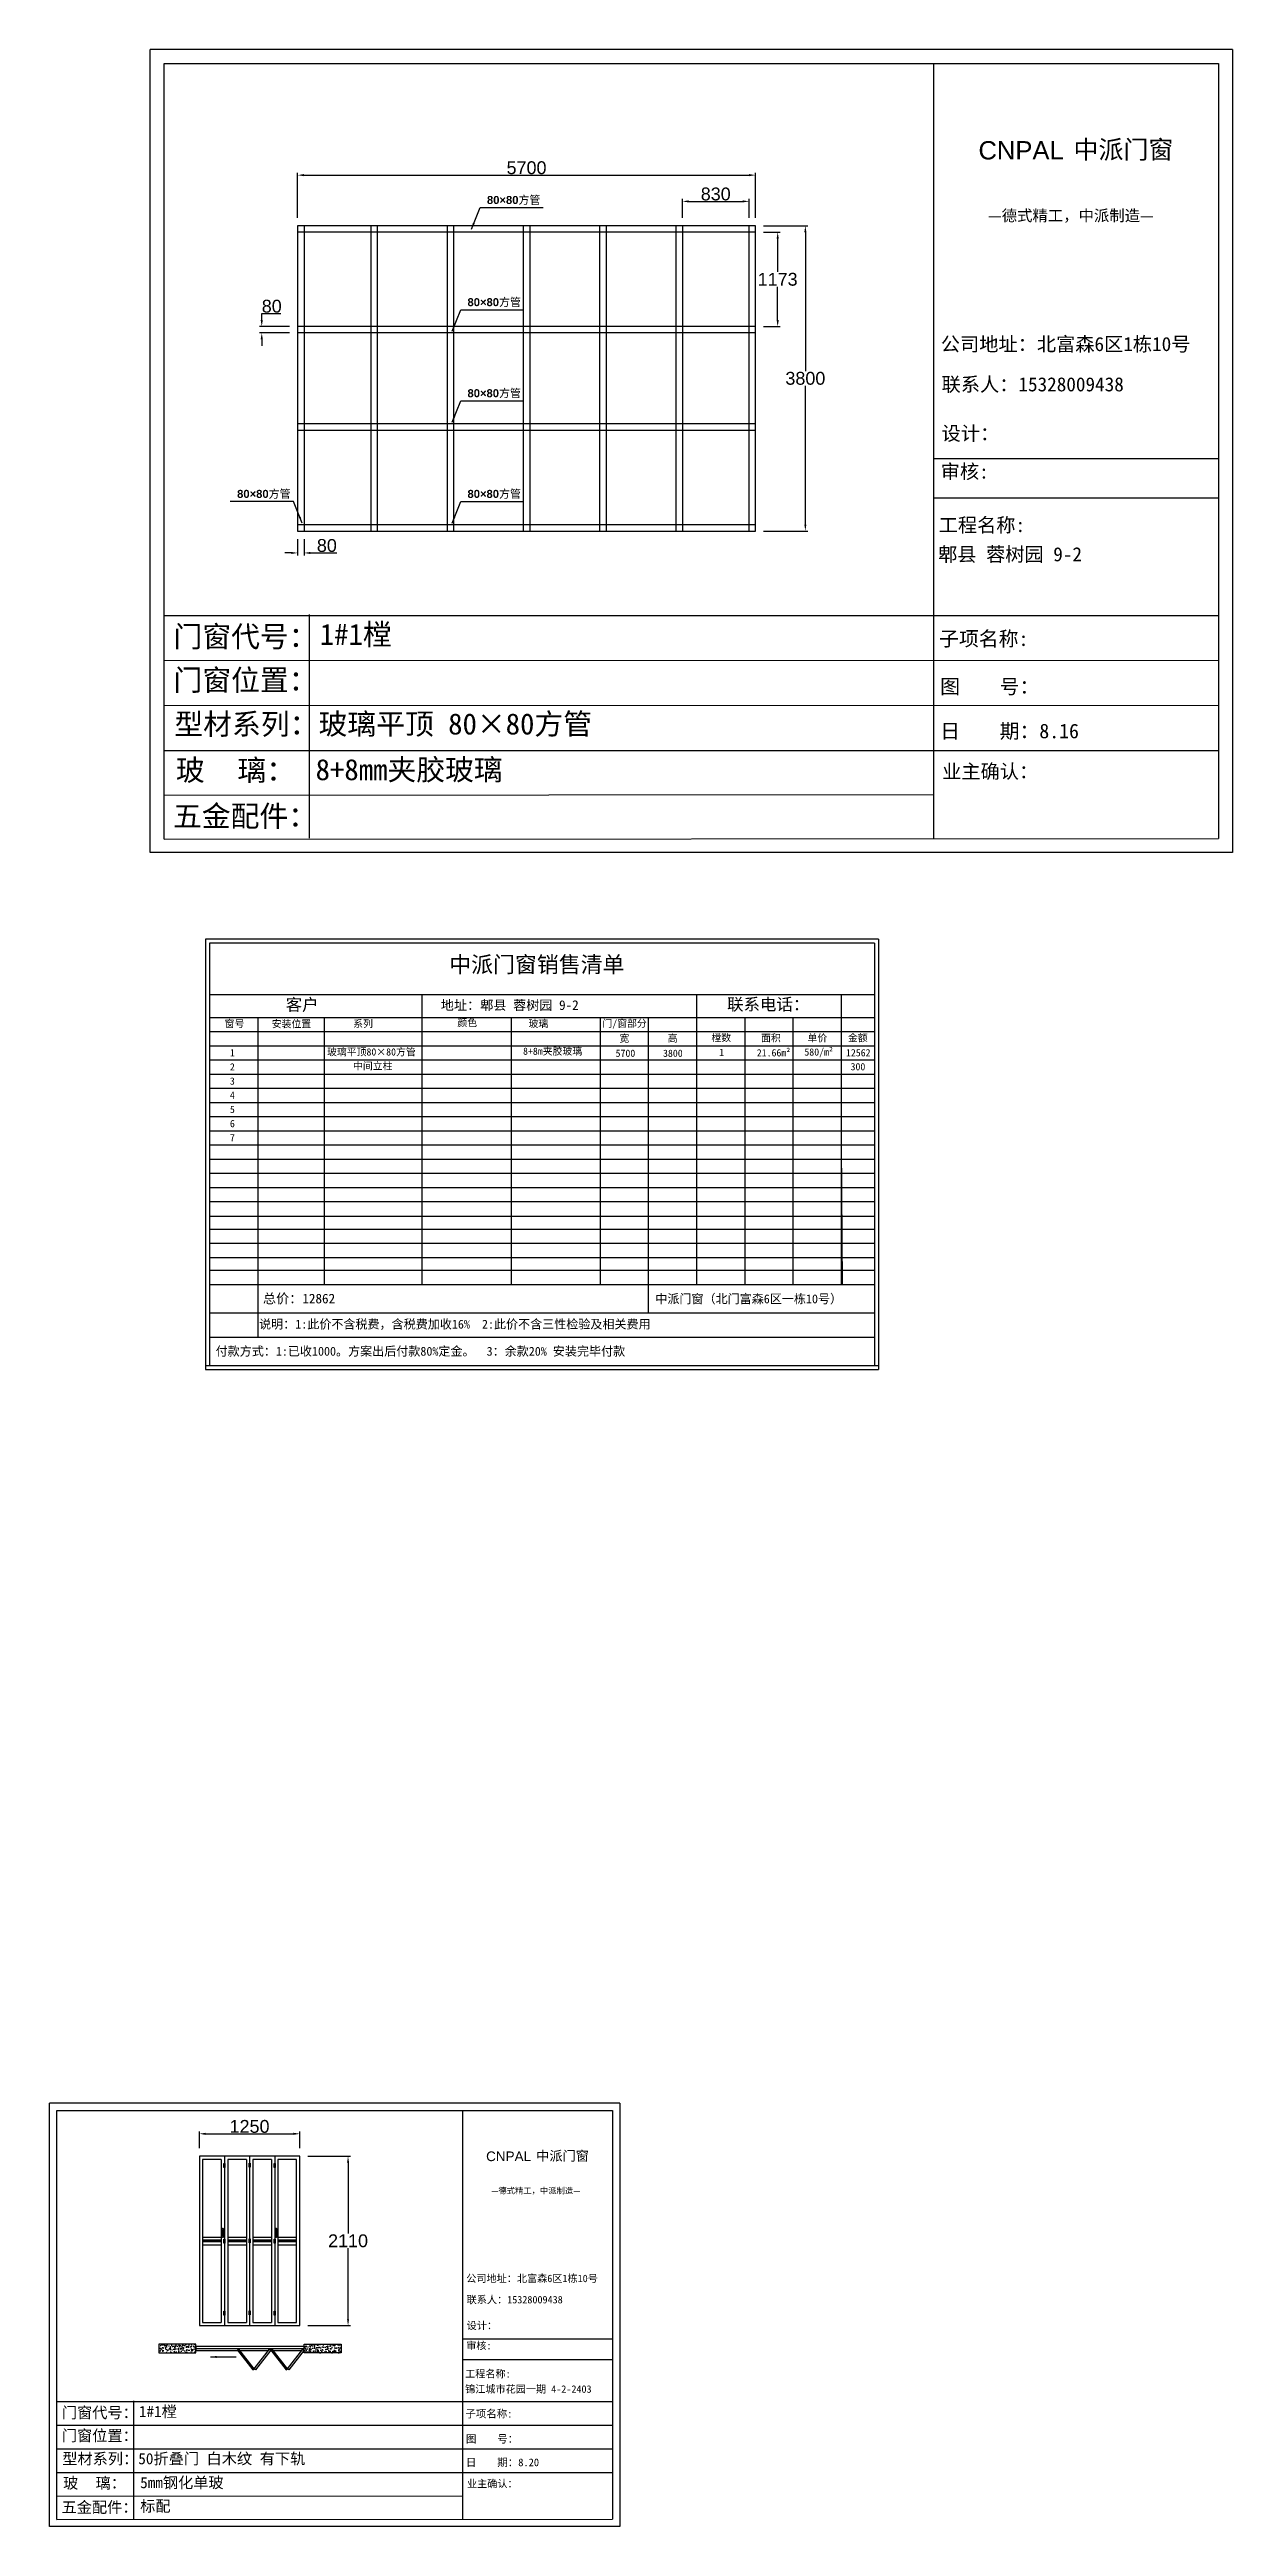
# Model space of a CAD drawing. Header units: inches. Extents: x -138455 to 599497, y -747149 to 13167.
# Drawn here: x 528957 to 543683, y -360326 to -329491 of the extents above; entities that cross this region are included whole.
import ezdxf

# ---------------------------------------------------------------- set-up
doc = ezdxf.new("R2010")
doc.units = ezdxf.units.IN
doc.header["$MEASUREMENT"] = 0
doc.header["$PDMODE"] = 35
doc.header["$PDSIZE"] = -3
doc.layers.add('0 @ 1', color=7, linetype='Continuous')
doc.styles.add('Annotative', font='arialbd.ttf')
doc.styles.add('MtXpl_', font='')
doc.styles.get("Standard").update_dxf_attribs({"font": 'arial.ttf'})
doc.styles.get('MtXpl_').set_extended_font_data('SimSun')
doc.dimstyles.get("Standard").update_dxf_attribs({"dimtxt": 80, "dimasz": 70, "dimexe": 40, "dimexo": 80, "dimgap": 0, "dimtad": 1, "dimtih": 1, "dimtoh": 1, "dimdec": 0, "dimzin": 0, "dimdsep": 46, "dimtxsty": 'Standard', "dimcen": 0.09, "dimadec": 0, "dimazin": 0, "dimtfac": 1, "dimtdec": 0, "dimtofl": 0, "dimtmove": 0, "dimatfit": 3, "dimfxl": 0, "dimtolj": 1, "dimtzin": 0, "dimarcsym": 0})
pattern_1 = [(50, (-6839.19, 7116.895), (71.726018, -6.2752135), [7.5, -82.5]), (355, (-6839.19, 7116.895), (-13.875133, 75.219213), [6, -66]), (100.451444, (-6833.21, 7116.37), (57.850885, 68.943999), [6.374019, -70.114211]), (46.1842, (-6839.19, 7136.895), (106.724133, -16.551928), [11.25, -123.75]), (96.635635, (-6830.3, 7135.52), (93.466195, 97.41186), [9.561034, -105.171376]), (351.184164, (-6839.19, 7136.9), (93.466195, 97.41186), [9, -99]), (21, (-6829.19, 7131.895), (59.690705, -40.261889), [7.5, -82.5]), (326, (-6829.19, 7131.895), (24.331533, 72.5150045), [6, -66]), (71.451445, (-6824.216, 7128.54), (84.022238, 32.253115), [6.374019, -70.114211]), (37.5, (-6839.19, 7116.895), (1.2159855, 33.2893854), [0, -65.2, 0, -67, 0, -66.25]), (7.5, (-6839.19, 7116.895), (26.3069537, 39.4411712), [0, -38.2, 0, -63.7, 0, -25.25]), (327.5, (-6861.49, 7116.895), (53.3822436, -2.2554872), [0, -25, 0, -78, 0, -103.5]), (317.5, (-6871.49, 7116.895), (58.318617, 10.0104982), [0, -32.5, 0, -51.8, 0, -73.5])]

msp = doc.modelspace()

# ---------------------------------------------------------------- texts
for height, p in [(227.94, (540520.6, -330859.2)), (120.14, (534391.7, -355778.3))]:
    msp.add_text('CNPAL', height=height).set_placement(p)
at = {"style": 'MtXpl_'}
for s, height, p in [('中派门窗', 227.94, (541704.1, -330849.8)), ('—德式精工，中派制造—', 140.272, (540639.8, -331627.6)), ('公司地址：北富森6区1栋10号', 175.341, (540052, -333245.1)), ('联系人：15328009438', 175.341, (540061.6, -333746.4)), ('设计：', 175.34, (540061.8, -334356.9)), ('审核:', 175.34, (540050.6, -334832.4)), ('工程名称:', 175.34, (540025, -335497.9)), ('郫县 蓉树园 9-2', 175.34, (540017.8, -335861.9)), ('子项名称:', 181.19, (540030.6, -336915.9)), ('图    号：', 181.19, (540043.6, -337510.2)), ('日    期：8.16', 181.188, (540044.3, -338065.2)), ('业主确认：', 175.34, (540068.6, -338565)), ('中派门窗', 120.14, (535015.5, -355773.3)), ('—德式精工，中派制造—', 73.935, (534454.5, -356183.3)), ('公司地址：北富森6区1栋10号', 92.419, (534144.7, -357284.8)), ('联系人：15328009438', 92.419, (534149.7, -357549)), ('设计：', 92.42, (534149.9, -357870.9)), ('审核:', 92.42, (534144, -358121.4)), ('锦江城市花园一期 4-2-2403', 92.419, (534130.5, -358662)), ('工程名称:', 92.42, (534130.5, -358472.2)), ('子项名称:', 95.5, (534133.4, -358970.7)), ('图    号：', 95.5, (534140.3, -359283.9)), ('日    期：8.20', 95.501, (534140.6, -359576.4)), ('业主确认：', 92.42, (534153.4, -359839.9))]:
    msp.add_text(s, height=height, dxfattribs=at).set_placement(p)
at = {"layer": '0 @ 1', "style": 'Annotative'}
for s, height, p in [('门窗代号：', 263.01, (530499.7, -336929.9)), ('门窗位置：', 263.01, (530499.7, -337471.7)), ('型材系列：', 263.01, (530510.8, -338019.1)), ('玻    璃：', 263.01, (530529.2, -338593)), ('五金配件：', 263.01, (530493.3, -339164.9)), ('门窗代号：', 138.63, (529109.9, -358978)), ('门窗位置：', 138.63, (529109.9, -359263.6)), ('型材系列：', 138.63, (529115.7, -359552.1)), ('玻    璃：', 138.63, (529125.4, -359854.6)), ('五金配件：', 138.63, (529106.5, -360156))]:
    msp.add_text(s, height=height, dxfattribs=at).set_placement(p)
at = {"layer": '0 @ 1', "attachment_point": 1, "style": 'Annotative'}
for s, width, insert, char_height in [('80×80{\\fSimSun|b1|i0|c134|p2;方管}', 1395.898, (534402.1, -331313.7), 100), ('80×80{\\fSimSun|b1|i0|c134|p2;方管}', 1395.898, (534159.8, -332586), 100), ('80×80{\\fSimSun|b1|i0|c134|p2;方管}', 1395.898, (534159.8, -333719.4), 100), ('80×80{\\fSimSun|b1|i0|c134|p2;方管}', 1395.898, (531291.9, -334972.7), 100), ('80×80{\\fSimSun|b1|i0|c134|p2;方管}', 1395.898, (534159.8, -334972.7), 100), ('{\\fSimSun|b1|i0|c134|p2;1#1樘}', 4396.385, (532321, -336640), 263.011), ('{\\fSimSun|b1|i0|c134|p2;玻璃平顶 80×80方管}', 9006.576, (532305.6, -337755.1), 263.011), ('{\\fSimSun|b1|i0|c134|p2;8+8mm夹胶玻璃}', 7839.588, (532269, -338323.7), 263.011), ('{\\fSimSun|b1|i0|c134|p2;中派门窗销售清单}', 2802.276, (533932.4, -340780.6), 200), ('{\\fSimSun|b1|i0|c134|p2;客户}', 485.592, (531896.8, -341306.1), 150), ('{\\fSimSun|b1|i0|c134|p2;地址：郫县 蓉树园 9-2}', 3483.473, (533827.1, -341327), 120), ('{\\fSimSun|b1|i0|c134|p2;联系电话：}', 1409.924, (537392, -341302), 150), ('{\\fSimSun|b1|i0|c134|p2;窗号}', 485.592, (531137.8, -341572.3), 90), ('{\\fSimSun|b1|i0|c134|p2;安装位置}', 706.927, (531722.8, -341575.5), 90), ('{\\fSimSun|b1|i0|c134|p2;系列}', 485.592, (532737, -341574.5), 90), ('{\\fSimSun|b1|i0|c134|p2;颜色}', 485.592, (534033.7, -341560.8), 90), ('{\\fSimSun|b1|i0|c134|p2;玻璃}', 485.592, (534919.6, -341572.5), 90), ('{\\fSimSun|b1|i0|c134|p2;门/窗部分}', 603.897, (535839.5, -341569.6), 90), ('{\\fSimSun|b1|i0|c134|p2;1}', 485.592, (531202.2, -341934.6), 90), ('{\\fSimSun|b1|i0|c134|p2;玻璃平顶80×80方管}', 1380.432, (532411.5, -341924.4), 90), ('{\\fSimSun|b1|i0|c134|p2;8+8m夹胶玻璃}', 753.781, (534851.5, -341915.7), 90), ('{\\fSimSun|b1|i0|c134|p2;5700}', 753.781, (536003.6, -341940.9), 90), ('{\\fSimSun|b1|i0|c134|p2;宽}', 603.897, (536052.4, -341755.2), 90), ('{\\fSimSun|b1|i0|c134|p2;3800}', 753.781, (536594, -341941.1), 90), ('{\\fSimSun|b1|i0|c134|p2;高}', 603.897, (536652.4, -341755.2), 90), ('{\\fSimSun|b1|i0|c134|p2;樘数}', 603.897, (537195.7, -341748.2), 90), ('{\\fSimSun|b1|i0|c134|p2;1}', 753.781, (537293.2, -341931.1), 90), ('{\\fSimSun|b1|i0|c134|p2;21.66m²}', 753.781, (537761.1, -341935.8), 90), ('{\\fSimSun|b1|i0|c134|p2;面积}', 603.897, (537814.2, -341752), 90), ('{\\fSimSun|b1|i0|c134|p2;580/m²}', 753.781, (538353.7, -341925.5), 90), ('{\\fSimSun|b1|i0|c134|p2;单价}', 603.897, (538391.9, -341752), 90), ('{\\fSimSun|b1|i0|c134|p2;12562}', 753.781, (538871.3, -341934.9), 90), ('{\\fSimSun|b1|i0|c134|p2;金额}', 603.897, (538895.7, -341749.3), 90), ('{\\fSimSun|b1|i0|c134|p2;2}', 485.592, (531202.2, -342111), 90), ('{\\fSimSun|b1|i0|c134|p2;中间立柱}', 921.091, (532735.3, -342099), 90), ('{\\fSimSun|b1|i0|c134|p2;300}', 753.781, (538928.7, -342108.3), 90), ('{\\fSimSun|b1|i0|c134|p2;4}', 485.592, (531202.2, -342464), 90), ('{\\fSimSun|b1|i0|c134|p2;3}', 485.592, (531202.2, -342287.5), 90), ('{\\fSimSun|b1|i0|c134|p2;5}', 485.592, (531202.2, -342640.4), 90), ('{\\fSimSun|b1|i0|c134|p2;6}', 485.592, (531202.2, -342816.9), 90), ('{\\fSimSun|b1|i0|c134|p2;7}', 485.592, (531202.2, -342993.4), 90), ('{\\fSimSun|b1|i0|c134|p2;总价：12862}', 2423.77, (531612.9, -344979.9), 120), ('{\\fSimSun|b1|i0|c134|p2;中派门窗（北门富森6区一栋10号）}', 2734.804, (536498, -344988.9), 110), ('{\\fSimSun|b1|i0|c134|p2;说明：1:此价不含税费，含税费加收16%  2:此价不含三性检验及相关费用}', 6113.097, (531565.4, -345303.9), 110), ('{\\fSimSun|b1|i0|c134|p2;付款方式：1:已收1000。方案出后付款80%定金。  3：余款20% 安装完毕付款}', 7317.005, (531024.1, -345641.4), 110), ('{\\fSimSun|b1|i0|c134|p2;1#1樘}', 4396.385, (530069.8, -358825.3), 138.628), ('{\\fSimSun|b1|i0|c134|p2;50折叠门 白木纹 有下轨}', 9006.576, (530061.7, -359413), 138.628), ('{\\fSimSun|b1|i0|c134|p2;5mm钢化单玻}', 7839.588, (530084.9, -359710.9), 138.628), ('{\\fSimSun|b1|i0|c134|p2;标配}', 7839.588, (530085, -360003.3), 138.628)]:
    msp.add_mtext_dynamic_manual_height_columns(s, width=width, gutter_width=903.5, heights=[0], dxfattribs=dict(at, insert=insert, char_height=char_height))

# ---------------------------------------------------------------- blocks, each defined once
blk = doc.blocks.new('*D1214')
at = {"color": 0, "lineweight": -2, "transparency": 16777216}
for p, q in [((532045, -331585), (532045, -331025)), ((532125, -331055), (537665, -331055)), ((537745, -331585), (537745, -331025))]:
    blk.add_line(p, q, dxfattribs=at)
at = {"color": 0, "transparency": 16777216}
for points in [[(532125, -331041), (532125, -331068), (532045, -331055)], [(537665, -331041), (537665, -331068), (537745, -331055)]]:
    blk.add_solid(points, dxfattribs=at)
at = {"layer": 'Defpoints', "color": 0, "transparency": 16777216}
for p in [(537745, -331055), (532045, -331685), (537745, -331685)]:
    blk.add_point(p, dxfattribs=at)
at = {"color": 0, "transparency": 16777216, "insert": (534895, -330963), "char_height": 160, "attachment_point": 5}
blk.add_mtext('\\A1;5700', dxfattribs=at)
blk = doc.blocks.new('*D1215')
at = {"color": 0, "lineweight": -2, "transparency": 16777216}
for p, q in [((537845, -331685), (538396, -331685)), ((538366, -331765), (538366, -333494)), ((538366, -335405), (538366, -333677)), ((537845, -335485), (538396, -335485))]:
    blk.add_line(p, q, dxfattribs=at)
at = {"color": 0, "transparency": 16777216}
for points in [[(538353, -331765), (538379, -331765), (538366, -331685)], [(538353, -335405), (538379, -335405), (538366, -335485)]]:
    blk.add_solid(points, dxfattribs=at)
at = {"layer": 'Defpoints', "color": 0, "transparency": 16777216}
for p in [(537745, -331685), (537745, -335485), (538366, -335485)]:
    blk.add_point(p, dxfattribs=at)
at = {"color": 0, "transparency": 16777216, "insert": (538366, -333585), "char_height": 160, "attachment_point": 5}
blk.add_mtext('\\A1;3800', dxfattribs=at)
blk = doc.blocks.new('*D1216')
at = {"color": 0, "lineweight": -2, "transparency": 16777216}
for p, q in [((537845, -331765), (538051, -331765)), ((538021, -331845), (538021, -332260)), ((538021, -332859), (538021, -332444)), ((537845, -332939), (538051, -332939))]:
    blk.add_line(p, q, dxfattribs=at)
at = {"color": 0, "transparency": 16777216}
for points in [[(538008, -331845), (538035, -331845), (538021, -331765)], [(538008, -332859), (538035, -332859), (538021, -332939)]]:
    blk.add_solid(points, dxfattribs=at)
at = {"layer": 'Defpoints', "color": 0, "transparency": 16777216}
for p in [(537745, -331765), (537745, -332939), (538021, -332939)]:
    blk.add_point(p, dxfattribs=at)
at = {"color": 0, "transparency": 16777216, "insert": (538021, -332352), "char_height": 160, "attachment_point": 5}
blk.add_mtext('\\A1;1173', dxfattribs=at)
blk = doc.blocks.new('*D1217')
at = {"color": 0, "lineweight": -2, "transparency": 16777216}
for p, q in [((536835, -331585), (536835, -331351)), ((536915, -331381), (537585, -331381)), ((537665, -331585), (537665, -331351))]:
    blk.add_line(p, q, dxfattribs=at)
at = {"color": 0, "transparency": 16777216}
for points in [[(536915, -331368), (536915, -331395), (536835, -331381)], [(537585, -331368), (537585, -331395), (537665, -331381)]]:
    blk.add_solid(points, dxfattribs=at)
at = {"layer": 'Defpoints', "color": 0, "transparency": 16777216}
for p in [(537665, -331381), (536835, -331685), (537665, -331685)]:
    blk.add_point(p, dxfattribs=at)
at = {"color": 0, "transparency": 16777216, "insert": (537250, -331290), "char_height": 160, "attachment_point": 5}
blk.add_mtext('\\A1;830', dxfattribs=at)
blk = doc.blocks.new('*D1228')
at = {"color": 0, "lineweight": -2, "transparency": 16777216}
for p, q in [((531945, -332939), (531569, -332939)), ((531945, -333019), (531569, -333019)), ((531599, -332859), (531599, -332779)), ((531599, -332779), (531837, -332779)), ((531599, -333099), (531599, -333179))]:
    blk.add_line(p, q, dxfattribs=at)
at = {"color": 0, "transparency": 16777216}
for points in [[(531585, -332859), (531612, -332859), (531599, -332939)], [(531585, -333099), (531612, -333099), (531599, -333019)]]:
    blk.add_solid(points, dxfattribs=at)
at = {"layer": 'Defpoints', "color": 0, "transparency": 16777216}
for p in [(531599, -332939), (532045, -332939), (532045, -333019)]:
    blk.add_point(p, dxfattribs=at)
at = {"color": 0, "transparency": 16777216, "insert": (531723, -332687), "char_height": 160, "attachment_point": 5}
blk.add_mtext('\\A1;80', dxfattribs=at)
blk = doc.blocks.new('*D1229')
at = {"color": 0, "lineweight": -2, "transparency": 16777216}
for p, q in [((531965, -335758), (531885, -335758)), ((532045, -335585), (532045, -335788)), ((532125, -335585), (532125, -335788)), ((532205, -335758), (532534, -335758))]:
    blk.add_line(p, q, dxfattribs=at)
at = {"color": 0, "transparency": 16777216}
for points in [[(531965, -335745), (531965, -335771), (532045, -335758)], [(532205, -335745), (532205, -335771), (532125, -335758)]]:
    blk.add_solid(points, dxfattribs=at)
at = {"layer": 'Defpoints', "color": 0, "transparency": 16777216}
for p in [(532045, -335485), (532125, -335485), (532125, -335758)]:
    blk.add_point(p, dxfattribs=at)
at = {"color": 0, "transparency": 16777216, "insert": (532409, -335666), "char_height": 160, "attachment_point": 5}
blk.add_mtext('\\A1;80', dxfattribs=at)
blk = doc.blocks.new('*D1260')
at = {"color": 0, "lineweight": -2, "transparency": 16777216}
for p, q in [((532172, -355716), (532703, -355716)), ((532673, -355796), (532673, -356679)), ((532673, -357746), (532673, -356863)), ((532172, -357826), (532703, -357826))]:
    blk.add_line(p, q, dxfattribs=at)
at = {"color": 0, "transparency": 16777216}
for points in [[(532660, -355796), (532686, -355796), (532673, -355716)], [(532660, -357746), (532686, -357746), (532673, -357826)]]:
    blk.add_solid(points, dxfattribs=at)
at = {"layer": 'Defpoints', "color": 0, "transparency": 16777216}
for p in [(532072, -355716), (532072, -357826), (532673, -357826)]:
    blk.add_point(p, dxfattribs=at)
at = {"color": 0, "transparency": 16777216, "insert": (532673, -356771), "char_height": 160, "attachment_point": 5}
blk.add_mtext('\\A1;2110', dxfattribs=at)
blk = doc.blocks.new('*D1261')
at = {"color": 0, "lineweight": -2, "transparency": 16777216}
for p, q in [((530822, -355616), (530822, -355408)), ((530902, -355438), (531992, -355438)), ((532072, -355616), (532072, -355408))]:
    blk.add_line(p, q, dxfattribs=at)
at = {"color": 0, "transparency": 16777216}
for points in [[(530902, -355425), (530902, -355452), (530822, -355438)], [(531992, -355425), (531992, -355452), (532072, -355438)]]:
    blk.add_solid(points, dxfattribs=at)
at = {"layer": 'Defpoints', "color": 0, "transparency": 16777216}
for p in [(532072, -355438), (530822, -355716), (532072, -355716)]:
    blk.add_point(p, dxfattribs=at)
at = {"color": 0, "transparency": 16777216, "insert": (531447, -355347), "char_height": 160, "attachment_point": 5}
blk.add_mtext('\\A1;1250', dxfattribs=at)
blk = doc.blocks.new('123z')
at = {"color": 0}
for points in [[(94078, 52755), (94078, 52755, 0.414214), (94088, 52765), (94088, 52845, 0.414214), (94078, 52855), (94078, 52855, 0.414214), (94068, 52845), (94068, 52765, 0.414214)], [(94078, 52775), (94078, 52775, 0.414214), (94083, 52780), (94083, 52830, 0.414214), (94078, 52835), (94078, 52835, 0.414214), (94073, 52830), (94073, 52780, 0.414214)]]:
    blk.add_lwpolyline(points, format="xyb", close=True, dxfattribs=at)

# ---------------------------------------------------------------- dimensions: what is measured, and where the dimension line sits
for base, p1, p2, picture, middle in [((537744.8, -331054.7), (532044.8, -331685.3), (537744.8, -331685.3), '*D1214', (534894.8, -330963)), ((537664.8, -331381.3), (536834.8, -331685.3), (537664.8, -331685.3), '*D1217', (537249.8, -331289.6)), ((532124.8, -335758.1), (532044.8, -335485.3), (532124.8, -335485.3), '*D1229', (532409.3, -335666.5)), ((532072, -355438.4), (530822, -355716.2), (532072, -355716.2), '*D1261', (531447, -355346.7))]:
    dim = msp.add_linear_dim(base=base, p1=p1, p2=p2, dimstyle='Standard', override={"dimtxt": 160, "dimasz": 80, "dimexe": 30, "dimexo": 100, "dimgap": 10})
    dim.commit()
    dim.dimension.update_dxf_attribs({"geometry": picture, "text_midpoint": middle})
for base, p1, p2, picture, middle in [((538366, -335485.3), (537744.8, -331685.3), (537744.8, -335485.3), '*D1215', (538366, -333585.3)), ((538021.5, -332938.7), (537744.8, -331765.3), (537744.8, -332938.7), '*D1216', (538021.5, -332352)), ((531598.6, -332938.7), (532044.8, -333018.7), (532044.8, -332938.7), '*D1228', (531723, -332687)), ((532672.8, -357826.2), (532072, -355716.2), (532072, -357826.2), '*D1260', (532672.8, -356771.2))]:
    dim = msp.add_linear_dim(base=base, p1=p1, p2=p2, angle=90, dimstyle='Standard', override={"dimtxt": 160, "dimasz": 80, "dimexe": 30, "dimexo": 100, "dimgap": 10})
    dim.commit()
    dim.dimension.update_dxf_attribs({"geometry": picture, "text_midpoint": middle})

# ---------------------------------------------------------------- hatches: boundary and pattern name
h = msp.add_hatch()
h.set_pattern_fill('AR-CONC', color=256, scale=10)
h.set_pattern_definition(pattern_1)
h.paths.add_polyline_path([(530776.9, -358056), (530317.9, -358056), (530317.9, -358165.2), (530776.9, -358165.2)])
h = msp.add_hatch()
h.set_pattern_fill('AR-CONC', color=256, scale=10)
h.set_pattern_definition(pattern_1)
h.paths.add_polyline_path([(532126.9, -358056), (532585.9, -358056), (532585.9, -358165.2), (532126.9, -358165.2)])

# ---------------------------------------------------------------- linework, layer by layer
for p, q in [((543682.8, -329491), (530209.4, -329491)), ((530209.4, -339488), (530209.4, -329491)), ((543682.8, -329491), (543682.8, -339488)), ((530384.8, -329665.7), (543508.1, -329665.7)), ((530384.8, -339322.6), (530384.8, -329665.7)), ((539960.8, -329665.7), (539960.8, -339313.4)), ((543508.1, -329665.7), (543508.1, -339312.8)), ((537744.8, -331685.3), (532044.8, -331685.3)), ((532044.8, -331685.3), (532044.8, -335485.3)), ((537744.8, -331765.3), (532044.8, -331765.3)), ((532124.8, -331685.3), (532124.8, -335485.3)), ((532954.8, -331685.3), (532954.8, -335485.3)), ((533034.8, -331685.3), (533034.8, -335485.3)), ((533904.8, -331685.3), (533904.8, -335485.3)), ((533984.8, -331685.3), (533984.8, -335485.3)), ((534854.8, -331685.3), (534854.8, -335485.3)), ((534934.8, -331685.3), (534934.8, -335485.3)), ((535804.8, -331685.3), (535804.8, -335485.3)), ((535884.8, -331685.3), (535884.8, -335485.3)), ((536754.8, -331685.3), (536754.8, -335485.3)), ((536834.8, -331685.3), (536834.8, -335485.3)), ((537664.8, -335485.3), (537664.8, -331685.3)), ((537744.8, -335485.3), (537744.8, -331685.3)), ((537744.8, -332938.7), (532044.8, -332938.7)), ((537744.8, -333018.7), (532044.8, -333018.7)), ((537744.8, -334152), (532044.8, -334152)), ((537744.8, -334232), (532044.8, -334232)), ((539960.8, -334581.3), (543508.1, -334581.3)), ((539960.8, -335072.6), (543508.1, -335072.6)), ((532044.8, -335405.3), (537744.8, -335405.3)), ((532044.8, -335485.3), (537744.8, -335485.3)), ((530383, -336535.9), (543508.1, -336535.9)), ((532190, -336522.2), (532190.7, -339310.1)), ((530383.3, -337095.6), (543508.1, -337091.9)), ((530383.7, -337655.5), (543508.1, -337651.7)), ((530384, -338215.7), (543508.1, -338215.7)), ((530384.4, -338771.4), (539960.8, -338766.4)), ((543682.8, -339488), (530209.4, -339488)), ((530384.8, -339322.6), (543508.1, -339312.8)), ((539276.8, -340566.3), (530899.1, -340566.3)), ((530899.1, -340566.3), (530899.1, -345921.9)), ((539226.8, -340616.3), (530949.1, -340616.3)), ((530949.1, -340616.3), (530949.1, -345871.9)), ((539226.8, -340616.3), (539226.8, -345871.9)), ((539276.8, -340566.3), (539276.8, -345921.9)), ((539226.8, -341260.5), (530949.1, -341260.5)), ((533592.8, -341260.5), (533592.8, -344863.3)), ((537010.8, -341260.5), (537010.8, -344863.3)), ((538810.8, -341260.5), (538810.8, -343127.9)), ((538810.8, -341260.5), (538810.8, -344863.3)), ((530949.1, -341539.7), (539226.8, -341539.7)), ((531549.1, -341539.7), (531549.1, -343127.9)), ((532373.6, -341539.7), (532373.6, -343127.9)), ((534702.7, -341539.7), (534702.7, -344863.3)), ((535810.8, -341539.7), (535810.8, -344863.3)), ((536410.8, -341539.7), (536410.8, -344863.3)), ((537610.8, -341539.7), (537610.8, -344863.3)), ((538210.8, -341539.7), (538210.8, -343127.9)), ((530949.1, -341716.2), (539226.8, -341716.2)), ((530949.1, -341892.6), (539226.8, -341892.6)), ((530949.1, -342069.1), (539226.8, -342069.1)), ((530949.1, -342245.6), (539226.8, -342245.6)), ((530949.1, -342422), (539226.8, -342422)), ((530949.1, -342598.5), (539226.8, -342598.5)), ((530949.1, -342775), (539226.8, -342775)), ((530949.1, -342951.5), (539226.8, -342951.5)), ((530949.1, -343127.9), (539226.8, -343127.9)), ((531549.1, -343127.9), (531549.1, -343833.8)), ((532373.6, -343127.9), (532373.6, -344863.3)), ((538210.8, -343127.9), (538210.8, -344863.3)), ((538810.8, -343127.9), (538825.9, -344863.3)), ((530949.1, -343304.4), (539226.8, -343304.4)), ((530949.1, -343480.9), (539226.8, -343480.9)), ((530949.1, -343657.3), (539226.8, -343657.3)), ((530949.1, -343833.8), (539226.8, -343833.8)), ((530949.1, -344015.6), (539226.8, -344015.6)), ((531549.1, -343833.8), (531549.1, -345519.9)), ((530949.1, -344174.7), (539226.8, -344174.7)), ((530949.1, -344351.2), (539226.8, -344351.2)), ((530949.1, -344527.7), (539226.8, -344527.7)), ((530949.1, -344527.7), (539226.8, -344527.7)), ((530949.1, -344686.8), (539226.8, -344686.8)), ((530949.1, -344863.3), (539226.8, -344863.3)), ((532373.6, -345038.9), (532373.6, -345039.8)), ((536410.8, -344863.3), (536410.8, -345216.2)), ((530949.1, -345216.2), (539226.8, -345216.2)), ((530949.1, -345519.9), (539226.8, -345519.9)), ((530899.1, -345871.9), (539276.8, -345871.9)), ((530899.1, -345921.9), (539276.8, -345921.9)), ((536058.4, -355057.1), (528956.8, -355057.1)), ((528956.8, -360326.4), (528956.8, -355057.1)), ((529049.3, -355149.2), (535966.3, -355149.2)), ((529049.3, -360239.2), (529049.3, -355149.2)), ((534096.6, -355149.2), (534096.6, -360234.4)), ((535966.3, -355149.2), (535966.3, -360234)), ((536058.4, -355057.1), (536058.4, -360326.4)), ((532072, -355716.2), (530822, -355716.2)), ((530822, -355716.2), (530822, -357826.2)), ((530862, -355756.2), (530862, -357786.2)), ((531094.5, -355756.2), (530862, -355756.2)), ((531094.5, -355756.2), (531094.5, -357786.2)), ((531134.5, -355716.2), (531134.5, -355808.8)), ((531174.5, -355756.2), (531174.5, -357786.2)), ((531407, -355756.2), (531174.5, -355756.2)), ((531407, -355756.2), (531407, -357786.2)), ((531447, -355716.2), (531447, -355804.9)), ((531487, -355756.2), (531487, -357786.2)), ((531719.5, -355756.2), (531487, -355756.2)), ((531719.5, -355756.2), (531719.5, -357786.2)), ((531759.5, -355716.2), (531759.5, -355808.8)), ((531799.5, -355756.2), (531799.5, -357786.2)), ((532032, -355756.2), (531799.5, -355756.2)), ((532032, -357786.2), (532032, -355756.2)), ((532072, -357826.2), (532072, -355716.2)), ((531134.5, -355856.9), (531134.5, -356750.9)), ((531447, -355853.1), (531447, -356747.1)), ((531759.5, -355856.9), (531759.5, -356750.9)), ((531134.5, -356799.1), (531134.5, -357646.3)), ((531447, -356795.3), (531447, -357642.4)), ((531759.5, -356799.1), (531759.5, -357646.3)), ((530822, -357826.2), (532072, -357826.2)), ((530862, -357786.2), (531094.5, -357786.2)), ((531134.5, -357694.4), (531134.5, -357826.2)), ((531174.5, -357786.2), (531407, -357786.2)), ((531447, -357690.6), (531447, -357826.2)), ((531487, -357786.2), (531719.5, -357786.2)), ((531759.5, -357694.4), (531759.5, -357826.2)), ((531799.5, -357786.2), (532032, -357786.2)), ((534096.6, -357989.1), (535966.3, -357989.1)), ((530776.9, -358110.6), (532126.9, -358110.6)), ((534096.6, -358248.1), (535966.3, -358248.1)), ((529048.3, -358770.4), (535966.3, -358770.4)), ((530000.7, -358763.2), (530001.2, -360232.6)), ((529048.5, -359065.4), (535966.3, -359063.4)), ((529048.7, -359360.5), (535966.3, -359358.5)), ((529048.9, -359655.8), (535966.3, -359655.8)), ((529049.1, -359948.6), (534096.6, -359946)), ((536058.4, -360326.4), (528956.8, -360326.4)), ((529049.3, -360239.2), (535966.3, -360234))]:
    msp.add_line(p, q)
for points in [[(531128.1, -355808.8), (531141, -355808.8), (531141, -355856.9), (531128.1, -355856.9)], [(531440.6, -355804.9), (531453.5, -355804.9), (531453.5, -355853.1), (531440.6, -355853.1)], [(531753.1, -355808.8), (531766, -355808.8), (531766, -355856.9), (531753.1, -355856.9)], [(531128.1, -356750.9), (531141, -356750.9), (531141, -356799.1), (531128.1, -356799.1)], [(531440.6, -356747.1), (531453.5, -356747.1), (531453.5, -356795.3), (531440.6, -356795.3)], [(531753.1, -356750.9), (531766, -356750.9), (531766, -356799.1), (531753.1, -356799.1)], [(531128.1, -357646.3), (531141, -357646.3), (531141, -357694.4), (531128.1, -357694.4)], [(531440.6, -357642.4), (531453.5, -357642.4), (531453.5, -357690.6), (531440.6, -357690.6)], [(531753.1, -357646.3), (531766, -357646.3), (531766, -357694.4), (531753.1, -357694.4)], [(530776.9, -358056), (530317.9, -358056), (530317.9, -358165.2), (530776.9, -358165.2)], [(531503.9, -358365.7), (531312, -358119), (531296.2, -358131.3), (531488.1, -358378)], [(531503.9, -358365.7), (531695.8, -358119), (531711.6, -358131.3), (531519.7, -358378)], [(531919.3, -358365.7), (531727.4, -358119), (531711.6, -358131.3), (531903.5, -358378)], [(531919.3, -358365.7), (532111.1, -358119), (532126.9, -358131.3), (531935, -358378)], [(532126.9, -358056), (532585.9, -358056), (532585.9, -358165.2), (532126.9, -358165.2)]]:
    msp.add_lwpolyline(points, close=True)
for points in [[(530822, -356763.7), (530822, -356778.7)], [(531094.5, -356728.7), (530862, -356728.7)], [(531094.5, -356763.7), (530862, -356763.7)], [(530862, -356763.7), (531094.5, -356763.7)], [(531407, -356728.7), (531174.5, -356728.7)], [(531174.5, -356763.7), (531407, -356763.7)], [(531407, -356763.7), (531174.5, -356763.7)], [(531719.5, -356728.7), (531487, -356728.7)], [(531487, -356763.7), (531719.5, -356763.7)], [(531719.5, -356763.7), (531487, -356763.7)], [(532032, -356728.7), (531799.5, -356728.7)], [(531799.5, -356763.7), (532032, -356763.7)], [(532032, -356763.7), (531799.5, -356763.7)], [(531094.5, -356778.7), (530862, -356778.7)], [(530862, -356778.7), (531094.5, -356778.7)], [(530862, -356818.7), (531094.5, -356818.7)], [(531174.5, -356778.7), (531407, -356778.7)], [(531407, -356778.7), (531174.5, -356778.7)], [(531174.5, -356818.7), (531407, -356818.7)], [(531487, -356778.7), (531719.5, -356778.7)], [(531719.5, -356778.7), (531487, -356778.7)], [(531487, -356818.7), (531719.5, -356818.7)], [(531799.5, -356778.7), (532032, -356778.7)], [(532032, -356778.7), (531799.5, -356778.7)], [(531799.5, -356818.7), (532032, -356818.7)], [(532123.6, -358135.6), (532126.9, -358135.6), (532126.9, -358085.6), (530776.9, -358085.6), (530776.9, -358135.6), (531299.6, -358135.6)], [(531324.9, -358135.6), (531682.9, -358135.6)], [(531708.3, -358135.6), (531714.9, -358135.6)], [(531740.2, -358135.6), (532098.3, -358135.6)]]:
    msp.add_lwpolyline(points)

# ---------------------------------------------------------------- block references
at = {"xscale": 1.095252602183295, "yscale": 1.095252602183295, "zscale": 1.095252602183295}
for p in [(428074.4, -414507.2), (428740, -414507.2)]:
    msp.add_blockref('123z', p, dxfattribs=at)

msp.set_redraw_order([(e.dxf.handle, doc.entitydb.next_handle()) for e in msp.query("TEXT MTEXT ATTDEF DIMENSION ARC_DIMENSION")])  # texts and dimensions are drawn at this point

# ---------------------------------------------------------------- leaders
for points in [[(534209.4, -331726.1), (534317.4, -331457.7), (535103.4, -331457.7)], [(533967.1, -332998.5), (534075.1, -332730.1), (534861.1, -332730.1)], [(533967.1, -334131.8), (534075.1, -333863.4), (534861.1, -333863.4)], [(532101.2, -335385.2), (531993.3, -335116.7), (531207.2, -335116.7)], [(533967.1, -335385.2), (534075.1, -335116.7), (534861.1, -335116.7)], [(530958.6, -358215.9), (531278.1, -358215.9)]]:
    msp.add_leader(points, dimstyle='Standard', override={"dimtxt": 160, "dimasz": 80, "dimexe": 30, "dimexo": 100, "dimgap": 10, "dimtad": 0})

doc.saveas('drawing.dxf')
